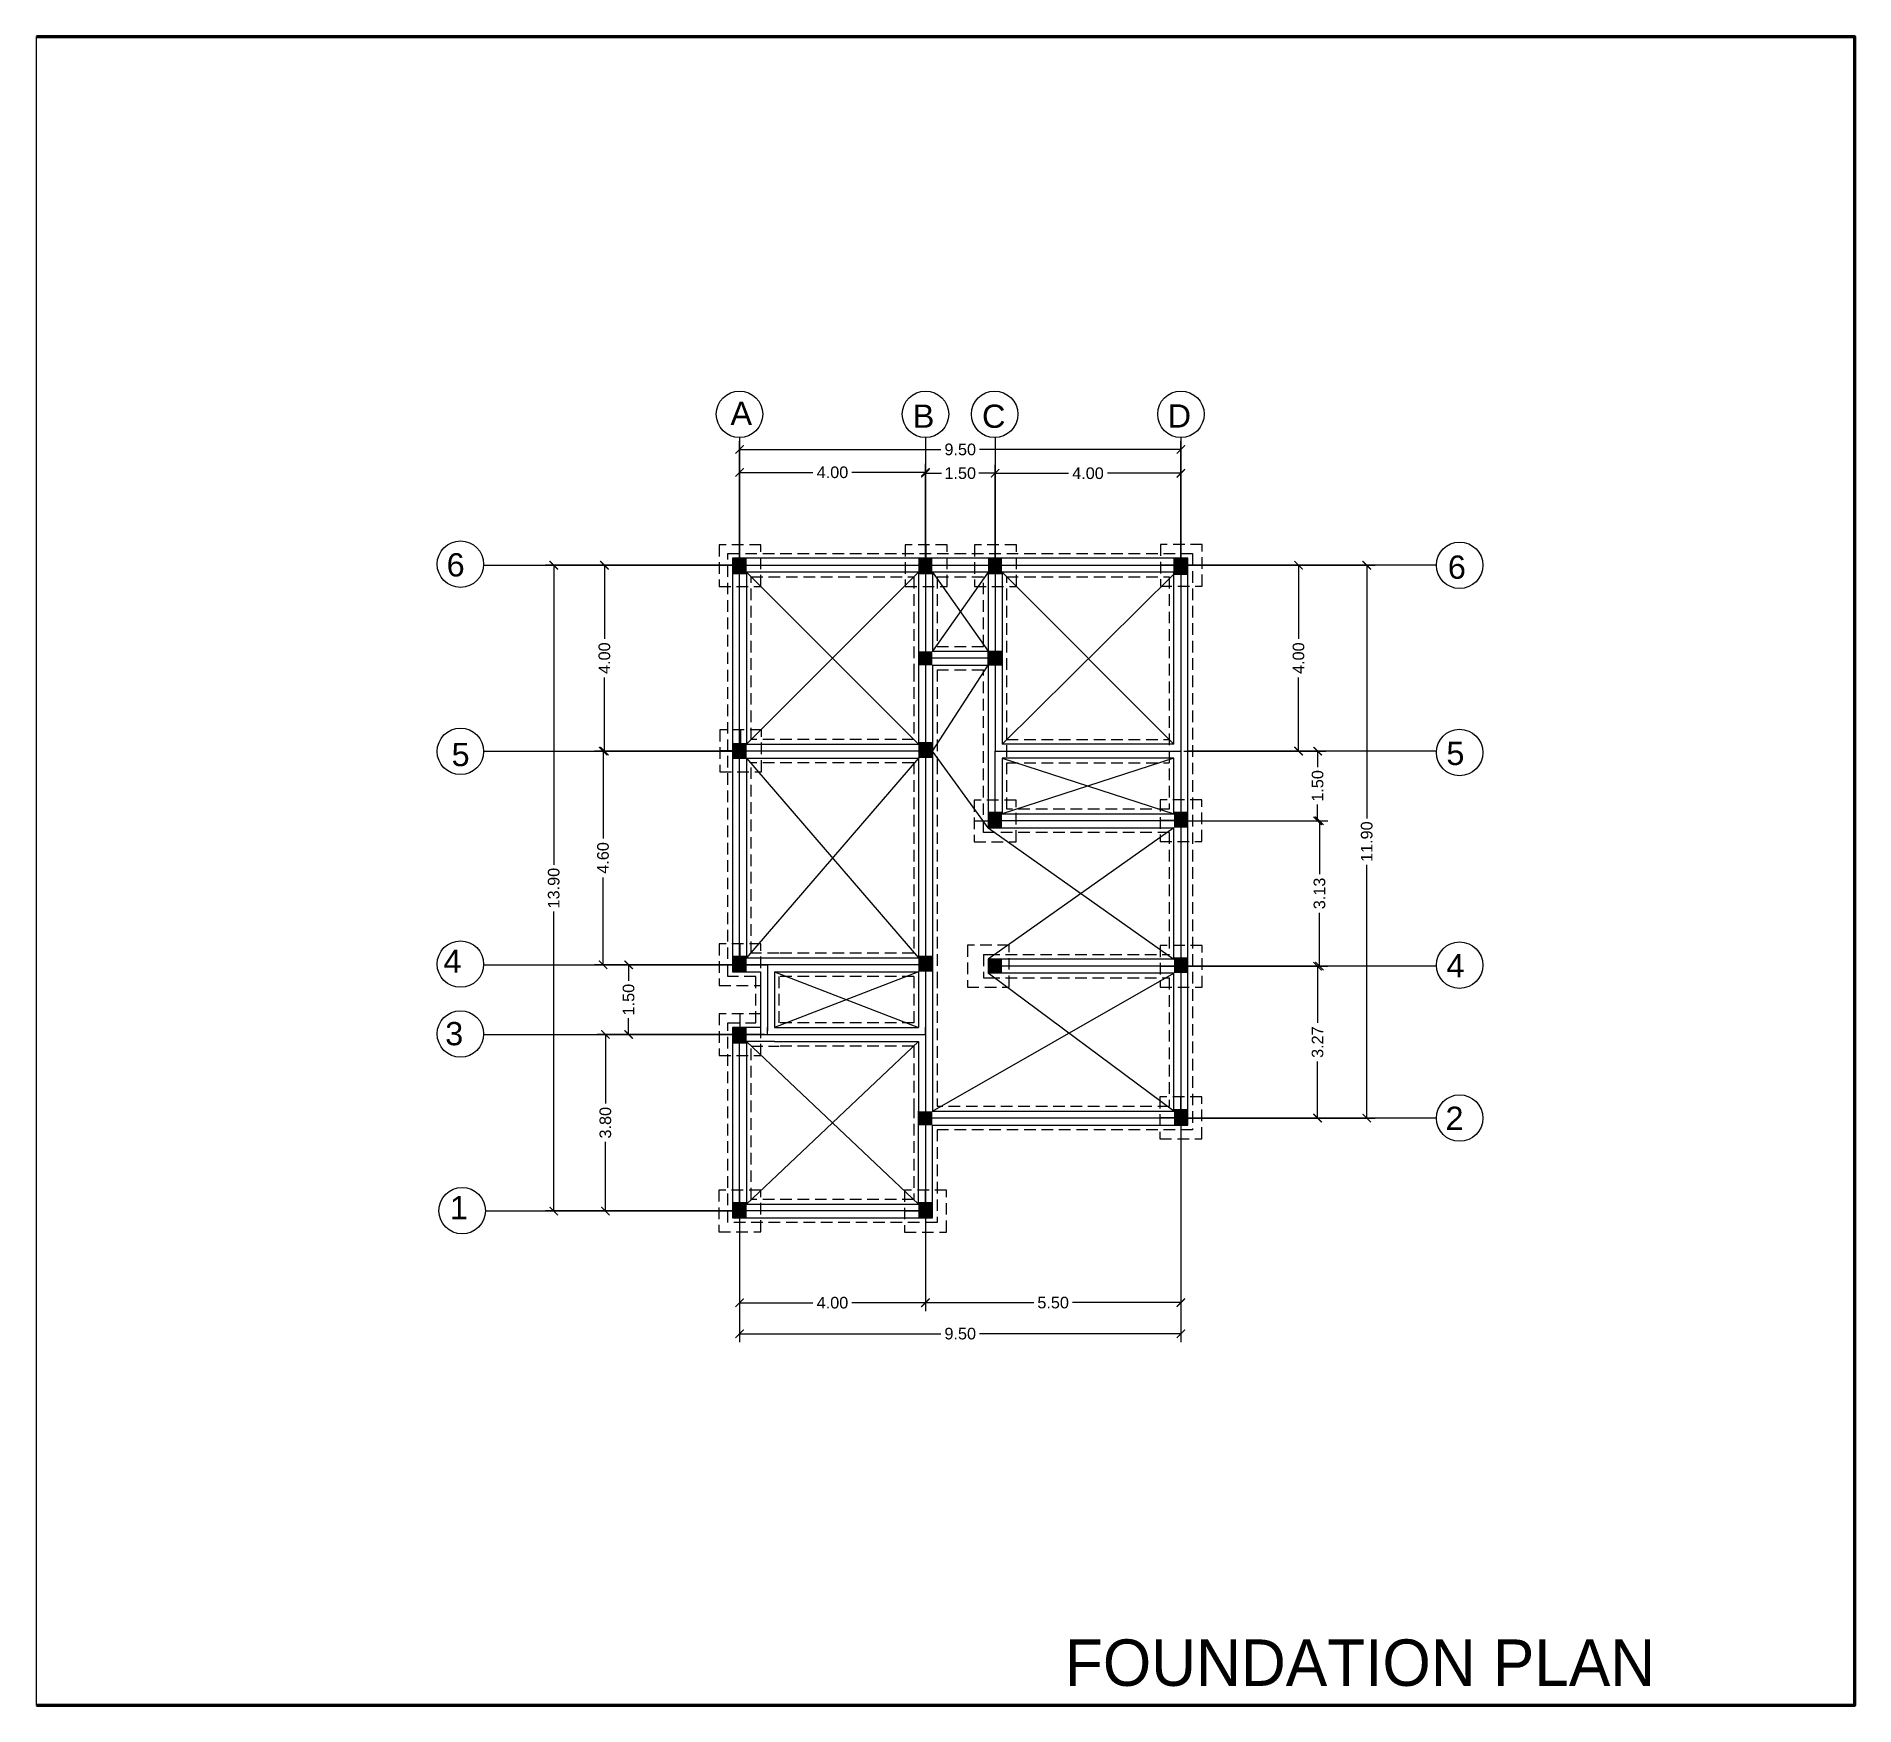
# Model space of a CAD drawing. Header units: inches. Extents: x -59 to 212, y 9 to 737.
# Drawn here: x -58.92 to -19.78, y 291.62 to 327.55 of the extents above; entities that cross this region are included whole.
import ezdxf

# ---------------------------------------------------------------- set-up
doc = ezdxf.new("R2010")
doc.units = ezdxf.units.IN
doc.header["$MEASUREMENT"] = 0
doc.linetypes.add('HIDDEN', pattern=[0.375, 0.25, -0.125])
doc.styles.get("Standard").update_dxf_attribs({"font": 'arial.ttf'})
doc.styles.add('STYLUS', font='stylu.ttf')

msp = doc.modelspace()

# ---------------------------------------------------------------- texts
at = {"color": 1}
for s, p in [('A', (-43.97669, 319.18182)), ('B', (-40.05297, 319.12304)), ('C', (-38.56182, 319.1217)), ('D', (-34.56597, 319.12762)), ('6', (-50.08596, 315.92256)), ('6', (-28.53465, 315.87338)), ('5', (-49.97952, 311.83916)), ('5', (-28.56643, 311.86299)), ('4', (-50.15483, 307.39067)), ('4', (-28.56467, 307.29641)), ('3', (-50.11673, 305.83106)), ('2', (-28.58553, 304.00919)), ('1', (-50.01787, 302.08571))]:
    msp.add_text(s, height=0.5, dxfattribs=at).set_placement(p)
at = {"color": 5, "style": 'STYLUS'}
msp.add_text('A', height=0.004, dxfattribs=at).set_placement((-27.62749, 319.4309))
at = {"color": 3, "char_height": 0.25, "attachment_point": 5}
for s, insert in [('\\A1;9.50', (-39.03062, 318.65516)), ('\\A1;4.00', (-41.78062, 318.16325)), ('\\A1;1.50', (-39.03062, 318.14487)), ('\\A1;4.00', (-36.28062, 318.14304)), ('\\A1;4.00', (-41.78062, 300.28822)), ('\\A1;5.50', (-37.03062, 300.29071)), ('\\A1;9.50', (-39.03062, 299.6223))]:
    msp.add_mtext(s, dxfattribs=dict(at, insert=insert))
at = {"color": 3, "char_height": 0.25, "attachment_point": 5, "rotation": 90}
for s, insert in [('\\A1;4.00', (-46.68974, 314.16325)), ('\\A1;4.00', (-31.74817, 314.16325)), ('\\A1;1.50', (-31.33792, 311.41325)), ('\\A1;11.90', (-30.28062, 310.21325)), ('\\A1;4.60', (-46.71935, 309.86325)), ('\\A1;13.90', (-47.78062, 309.21325)), ('\\A1;3.13', (-31.29805, 309.09834)), ('\\A1;1.50', (-46.16896, 306.81325)), ('\\A1;3.27', (-31.33818, 305.89834)), ('\\A1;3.80', (-46.66792, 304.16325))]:
    msp.add_mtext(s, dxfattribs=dict(at, insert=insert))
at = {"insert": (-36.77692, 293.04073), "char_height": 1, "attachment_point": 1, "style": 'STYLUS'}
msp.add_mtext_dynamic_manual_height_columns('FOUNDATION PLAN ', width=16.1654882, gutter_width=2.12639, heights=[0], dxfattribs=at)

# ---------------------------------------------------------------- blocks, each defined once
blk = doc.blocks.new('_ArchTick')
at = {"color": 0, "linetype": 'ByBlock', "const_width": 0.15}
blk.add_lwpolyline([(-0.5, -0.5), (0.5, 0.5)], dxfattribs=at)

# ---------------------------------------------------------------- hatches: boundary and pattern name
h = msp.add_hatch(color=3)
h.dxf.hatch_style = 1
h.paths.add_polyline_path([(-43.93063, 315.97118), (-43.63063, 315.97118), (-43.63063, 316.31401), (-43.93063, 316.31401)])
h = msp.add_hatch(color=3)
h.dxf.hatch_style = 1
h.paths.add_polyline_path([(-39.93063, 315.97118), (-39.63063, 315.97118), (-39.63063, 316.31401), (-39.93063, 316.31401)])
h = msp.add_hatch(color=3)
h.dxf.hatch_style = 1
h.paths.add_polyline_path([(-38.43063, 315.97118), (-38.13063, 315.97118), (-38.13063, 316.31401), (-38.43063, 316.31401)])
h = msp.add_hatch(color=3)
h.dxf.hatch_style = 1
h.paths.add_polyline_path([(-34.43062, 315.97042), (-34.13062, 315.97042), (-34.13062, 316.31325), (-34.43062, 316.31325)])
h = msp.add_hatch(color=3)
h.dxf.hatch_style = 1
h.paths.add_polyline_path([(-39.93062, 314.31023), (-39.63062, 314.31023), (-39.63062, 314.00718), (-39.93062, 314.00718)])
h = msp.add_hatch(color=3)
h.dxf.hatch_style = 1
h.paths.add_polyline_path([(-38.43062, 314.31325), (-38.13062, 314.31325), (-38.13062, 314.0102), (-38.43062, 314.0102)])
h = msp.add_hatch(color=3)
h.dxf.hatch_style = 1
h.paths.add_polyline_path([(-43.93063, 311.99643), (-43.63063, 311.99643), (-43.63063, 312.33927), (-43.93063, 312.33927)])
h = msp.add_hatch(color=3)
h.dxf.hatch_style = 1
h.paths.add_polyline_path([(-39.93063, 312.01325), (-39.63063, 312.01325), (-39.63063, 312.35608), (-39.93063, 312.35608)])
h = msp.add_hatch(color=3)
h.dxf.hatch_style = 1
h.paths.add_polyline_path([(-38.43063, 310.51325), (-38.13063, 310.51325), (-38.13063, 310.85608), (-38.43063, 310.85608)])
h = msp.add_hatch(color=3)
h.dxf.hatch_style = 1
h.paths.add_polyline_path([(-34.43063, 310.51325), (-34.13063, 310.51325), (-34.13063, 310.85608), (-34.43063, 310.85608)])
h = msp.add_hatch(color=3)
h.dxf.hatch_style = 1
h.paths.add_polyline_path([(-43.93063, 307.41325), (-43.63063, 307.41325), (-43.63063, 307.75608), (-43.93063, 307.75608)])
h = msp.add_hatch(color=3)
h.dxf.hatch_style = 1
h.paths.add_polyline_path([(-39.93063, 307.41325), (-39.63063, 307.41325), (-39.63063, 307.75608), (-39.93063, 307.75608)])
h = msp.add_hatch(color=3)
h.dxf.hatch_style = 1
h.paths.add_polyline_path([(-38.43062, 307.68648), (-38.13062, 307.68648), (-38.13062, 307.38344), (-38.43062, 307.38344)])
h = msp.add_hatch(color=3)
h.dxf.hatch_style = 1
h.paths.add_polyline_path([(-34.43063, 307.38344), (-34.13063, 307.38344), (-34.13063, 307.72627), (-34.43063, 307.72627)])
h = msp.add_hatch(color=3)
h.dxf.hatch_style = 1
h.paths.add_polyline_path([(-43.93063, 305.86681), (-43.63063, 305.86681), (-43.63063, 306.20964), (-43.93063, 306.20964)])
h = msp.add_hatch(color=3)
h.dxf.hatch_style = 1
h.paths.add_polyline_path([(-39.93062, 304.41134), (-39.63062, 304.41134), (-39.63062, 304.1083), (-39.93062, 304.1083)])
h = msp.add_hatch(color=3)
h.dxf.hatch_style = 1
h.paths.add_polyline_path([(-34.43036, 304.11325), (-34.13036, 304.11325), (-34.13036, 304.45608), (-34.43036, 304.45608)])
h = msp.add_hatch(color=3)
h.dxf.hatch_style = 1
h.paths.add_polyline_path([(-43.93063, 302.11325), (-43.63063, 302.11325), (-43.63063, 302.45608), (-43.93063, 302.45608)])
h = msp.add_hatch(color=3)
h.dxf.hatch_style = 1
h.paths.add_polyline_path([(-39.93165, 302.11325), (-39.63165, 302.11325), (-39.63165, 302.45608), (-39.93165, 302.45608)])

# ---------------------------------------------------------------- linework, layer by layer
at = {"color": 2}
for p, q in [((-58.91673, 291.61557), (-58.91673, 327.54835)), ((-39.76366, 316.1548), (-39.76366, 316.6048)), ((-38.27288, 316.1548), (-38.27288, 316.6048)), ((-34.27286, 316.16294), (-34.27286, 316.61294)), ((-39.93062, 316.01325), (-43.63062, 312.31325)), ((-43.63062, 316.01325), (-39.93062, 312.31325)), ((-39.76366, 316.1548), (-40.21366, 316.1548)), ((-39.63062, 316.01325), (-38.43062, 314.31325)), ((-38.43062, 316.01325), (-39.63062, 314.31325)), ((-38.27288, 316.1548), (-38.72288, 316.1548)), ((-38.13062, 316.01325), (-34.43062, 312.31325)), ((-34.43062, 315.97042), (-38.13062, 312.31325)), ((-34.27286, 316.16294), (-34.72286, 316.16294)), ((-38.43062, 314.31325), (-38.43062, 314.31325)), ((-39.63062, 312.16324), (-38.43062, 314.0102)), ((-43.75475, 312.17004), (-43.75475, 312.62004)), ((-43.75475, 312.17004), (-44.20475, 312.17004)), ((-39.93062, 312.01325), (-43.63062, 307.71325)), ((-43.63062, 312.01325), (-39.93062, 307.71325)), ((-38.43062, 310.51325), (-39.63062, 312.16324)), ((-38.13062, 312.01325), (-34.43062, 310.81325)), ((-34.43062, 312.01325), (-38.13062, 310.81325)), ((-38.27965, 310.65818), (-38.27965, 311.10818)), ((-34.27836, 310.66595), (-34.27836, 311.11595)), ((-38.27965, 310.65818), (-38.72965, 310.65818)), ((-34.43062, 310.51325), (-38.43062, 307.68344)), ((-38.43062, 310.51325), (-34.43062, 307.68344)), ((-34.27836, 310.66595), (-34.72836, 310.66595)), ((-43.76926, 307.56463), (-43.76926, 308.01463)), ((-34.27454, 307.52869), (-34.27454, 307.97869)), ((-43.76926, 307.56463), (-44.21926, 307.56463)), ((-39.93062, 307.41325), (-43.03062, 306.21325)), ((-43.03062, 307.41325), (-39.93062, 306.21325)), ((-39.63062, 304.41325), (-34.43062, 307.38344)), ((-34.43062, 304.41325), (-38.43062, 307.38344)), ((-34.27454, 307.52869), (-34.72454, 307.52869)), ((-43.7703, 306.06077), (-43.7703, 306.51077)), ((-43.7703, 306.06077), (-44.2203, 306.06077)), ((-39.93062, 302.41325), (-43.63062, 305.91325)), ((-39.93062, 305.91325), (-43.63062, 302.41325)), ((-34.28121, 304.26961), (-34.28121, 304.71961)), ((-34.28121, 304.26961), (-34.73121, 304.26961)), ((-43.77562, 302.26411), (-43.77562, 302.71411)), ((-39.77741, 302.25948), (-39.77741, 302.70948)), ((-43.77562, 302.26411), (-44.22562, 302.26411)), ((-39.77741, 302.25948), (-40.22741, 302.25948))]:
    msp.add_line(p, q, dxfattribs=at)
at = {"color": 1}
for p, q in [((-43.78062, 318.91325), (-43.78062, 316.31325)), ((-39.78062, 318.91325), (-39.78062, 316.31325)), ((-38.28051, 318.91325), (-38.28051, 316.31325)), ((-34.2803, 318.91325), (-34.2803, 316.31325)), ((-49.28905, 316.16325), (-43.93062, 316.16325)), ((-28.78062, 316.16325), (-34.13062, 316.16325)), ((-49.28905, 312.16325), (-43.93062, 312.16325)), ((-28.78062, 312.16325), (-34.13062, 312.16325)), ((-49.28905, 307.56333), (-43.93062, 307.56333)), ((-28.78062, 307.53344), (-34.13062, 307.53344)), ((-49.28905, 306.06323), (-43.93062, 306.06323)), ((-28.78062, 304.26325), (-34.13062, 304.26325)), ((-49.25112, 302.26325), (-43.93062, 302.26325))]:
    msp.add_line(p, q, dxfattribs=at)
at = {"color": 251}
for p, q in [((-43.78062, 316.22575), (-43.78062, 318.83516)), ((-43.78062, 318.65516), (-39.44489, 318.65516)), ((-34.28062, 318.65516), (-38.61636, 318.65516)), ((-34.28062, 316.22575), (-34.28062, 318.83516)), ((-43.78062, 316.22575), (-43.78062, 318.34325)), ((-39.78062, 316.22575), (-39.78062, 318.34325)), ((-39.78062, 316.22575), (-39.78062, 318.32487)), ((-38.28062, 316.22575), (-38.28062, 318.32487)), ((-38.28062, 316.22575), (-38.28062, 318.32304)), ((-34.28062, 316.22575), (-34.28062, 318.32304)), ((-43.78062, 318.16325), (-42.19992, 318.16325)), ((-39.78062, 318.16325), (-41.36132, 318.16325)), ((-39.78062, 318.14487), (-39.43312, 318.14487)), ((-38.28062, 318.14487), (-38.62812, 318.14487)), ((-38.28062, 318.14304), (-36.69992, 318.14304)), ((-34.28062, 318.14304), (-35.86132, 318.14304)), ((-43.84312, 316.16325), (-47.96062, 316.16325)), ((-47.78062, 316.16325), (-47.78062, 309.71287)), ((-43.84312, 316.16325), (-46.86974, 316.16325)), ((-46.68974, 316.16325), (-46.68974, 314.58255)), ((-34.21812, 316.16325), (-31.56817, 316.16325)), ((-34.21812, 316.16325), (-30.10062, 316.16325)), ((-31.74817, 316.16325), (-31.74817, 314.58255)), ((-30.28062, 316.16325), (-30.28062, 310.71287)), ((-46.68974, 312.16325), (-46.68974, 313.74395)), ((-31.74817, 312.16325), (-31.74817, 313.74395)), ((-43.84312, 312.16325), (-46.89935, 312.16325)), ((-43.84312, 312.16325), (-46.86974, 312.16325)), ((-46.71935, 312.16325), (-46.71935, 310.28255)), ((-34.21812, 312.16325), (-31.56817, 312.16325)), ((-34.21812, 312.16325), (-31.15792, 312.16325)), ((-31.33792, 312.16325), (-31.33792, 311.81575)), ((-31.33792, 310.66325), (-31.33792, 311.01075)), ((-34.21812, 310.66325), (-31.15792, 310.66325)), ((-34.21812, 310.66325), (-31.11805, 310.66325)), ((-31.29805, 310.66325), (-31.29805, 309.51295)), ((-30.28062, 304.26325), (-30.28062, 309.71363)), ((-46.71935, 307.56325), (-46.71935, 309.44395)), ((-47.78062, 302.26325), (-47.78062, 308.71363)), ((-31.29805, 307.53344), (-31.29805, 308.68374)), ((-43.84312, 307.56325), (-46.89935, 307.56325)), ((-43.24312, 307.56325), (-46.34896, 307.56325)), ((-46.16896, 307.56325), (-46.16896, 307.21575)), ((-34.21812, 307.53344), (-31.11805, 307.53344)), ((-34.21812, 307.53344), (-31.15818, 307.53344)), ((-31.33818, 307.53344), (-31.33818, 306.31295)), ((-43.84312, 306.06325), (-46.84792, 306.06325)), ((-46.66792, 306.06325), (-46.66792, 304.57743)), ((-43.24312, 306.06325), (-46.34896, 306.06325)), ((-46.16896, 306.06325), (-46.16896, 306.41075)), ((-31.33818, 304.26325), (-31.33818, 305.48374)), ((-39.78062, 304.20075), (-39.78062, 300.11071)), ((-34.28062, 304.20075), (-34.28062, 300.11071)), ((-34.21812, 304.26325), (-31.15818, 304.26325)), ((-34.21812, 304.26325), (-30.10062, 304.26325)), ((-46.66792, 302.26325), (-46.66792, 303.74907)), ((-43.84312, 302.26325), (-47.96062, 302.26325)), ((-43.84312, 302.26325), (-46.84792, 302.26325)), ((-43.78062, 302.20075), (-43.78062, 300.10822)), ((-43.78062, 302.20075), (-43.78062, 299.4423)), ((-39.78062, 302.20075), (-39.78062, 300.10822)), ((-34.28062, 302.20075), (-34.28062, 299.4423)), ((-43.78062, 300.28822), (-42.19992, 300.28822)), ((-39.78062, 300.28822), (-41.36132, 300.28822)), ((-39.78062, 300.29071), (-37.44489, 300.29071)), ((-34.28062, 300.29071), (-36.61636, 300.29071)), ((-43.78062, 299.6223), (-39.44489, 299.6223)), ((-34.28062, 299.6223), (-38.61636, 299.6223))]:
    msp.add_line(p, q, dxfattribs=at)
at = {"color": 6, "linetype": 'HIDDEN'}
for p, q in [((-44.03062, 316.41325), (-34.03062, 316.41325)), ((-44.03062, 312.16325), (-44.03062, 316.41325)), ((-34.03062, 316.41325), (-34.03062, 304.01325)), ((-43.53062, 315.91325), (-40.03062, 315.91325)), ((-43.53062, 312.41325), (-43.53062, 315.91325)), ((-40.03062, 315.91325), (-40.03062, 313.91325)), ((-39.53062, 315.91325), (-38.53062, 315.91325)), ((-39.53062, 315.91325), (-39.53062, 314.41325)), ((-38.53062, 314.41325), (-38.53062, 315.91325)), ((-38.03062, 315.91325), (-34.53062, 315.91325)), ((-38.03062, 310.91325), (-38.03062, 315.91325)), ((-34.53062, 315.91325), (-34.53062, 310.91325)), ((-39.53062, 314.41325), (-38.53062, 314.41325)), ((-40.03062, 313.91325), (-40.03062, 312.41325)), ((-39.53062, 313.91325), (-38.53062, 313.91325)), ((-39.53062, 313.91325), (-39.53062, 311.91325)), ((-38.53062, 310.41325), (-38.53062, 313.91325)), ((-40.03062, 312.41325), (-43.53062, 312.41325)), ((-38.03062, 312.41325), (-34.53062, 312.41325)), ((-44.03062, 307.31325), (-44.03062, 312.16325)), ((-43.53062, 307.81325), (-43.53062, 311.91325)), ((-40.03062, 311.91325), (-43.53062, 311.91325)), ((-40.03062, 311.91325), (-40.03062, 307.81325)), ((-39.53062, 311.91325), (-39.53062, 307.31325)), ((-38.03062, 311.91325), (-34.53062, 311.91325)), ((-34.53062, 310.91325), (-38.03062, 310.91325)), ((-34.53062, 310.41325), (-38.53062, 310.41325)), ((-34.53062, 310.41325), (-34.53062, 307.78344)), ((-42.93062, 307.81325), (-43.53062, 307.81325)), ((-40.03062, 307.81325), (-42.93062, 307.81325)), ((-38.53062, 307.78315), (-38.53062, 307.28501)), ((-38.53062, 307.78315), (-38.43062, 307.78315)), ((-38.43062, 307.78344), (-34.53062, 307.78344)), ((-43.43062, 307.31325), (-44.03062, 307.31325)), ((-43.43062, 306.31325), (-43.43062, 307.31325)), ((-42.93062, 306.31325), (-42.93062, 307.31325)), ((-40.03062, 307.31325), (-42.93062, 307.31325)), ((-40.03062, 307.31325), (-40.03062, 306.31325)), ((-39.53062, 307.31325), (-39.53062, 305.81325)), ((-38.43062, 307.28344), (-34.53062, 307.28344)), ((-34.53062, 307.28344), (-34.53062, 304.51325)), ((-44.03062, 302.01325), (-44.03062, 306.31325)), ((-44.03062, 306.31325), (-43.43062, 306.31325)), ((-40.03062, 306.31325), (-42.93062, 306.31325)), ((-43.53062, 302.51325), (-43.53062, 305.81325)), ((-43.53062, 305.81325), (-42.93062, 305.81325)), ((-40.03062, 305.81325), (-42.93062, 305.81325)), ((-40.03062, 305.81325), (-40.03062, 304.51325)), ((-39.53062, 305.81325), (-39.53062, 304.51325)), ((-40.03062, 304.51325), (-40.03062, 302.51325)), ((-34.53062, 304.51325), (-39.53062, 304.51325)), ((-34.03062, 304.01325), (-39.53062, 304.01325)), ((-39.53062, 304.01325), (-39.53062, 302.01325)), ((-40.03062, 302.51325), (-43.53062, 302.51325)), ((-39.53062, 302.01325), (-44.03062, 302.01325))]:
    msp.add_line(p, q, dxfattribs=at)
for p, q in [((-34.13062, 316.31325), (-43.93062, 316.31325)), ((-43.93062, 316.31325), (-43.93062, 312.16325)), ((-34.13062, 304.11325), (-34.13062, 316.31325)), ((-39.93062, 316.01325), (-43.63062, 316.01325)), ((-43.63062, 316.01325), (-43.63062, 312.31325)), ((-39.93062, 316.01325), (-39.93062, 312.31325)), ((-38.43062, 316.01325), (-39.63062, 316.01325)), ((-39.63062, 316.01325), (-39.63062, 314.31325)), ((-38.43062, 316.01325), (-38.43062, 314.31325)), ((-34.43062, 316.01325), (-38.13062, 316.01325)), ((-38.13062, 316.01325), (-38.13062, 312.31325)), ((-34.43062, 312.31325), (-34.43062, 316.01325)), ((-39.63062, 314.31325), (-38.43062, 314.31325)), ((-39.63062, 314.01325), (-39.63062, 304.41325)), ((-39.63062, 314.01325), (-38.43062, 314.01325)), ((-38.43062, 314.01325), (-38.43062, 310.51325)), ((-43.93062, 312.16325), (-43.93062, 307.41325)), ((-43.63062, 312.31325), (-39.93062, 312.31325)), ((-43.63062, 312.01325), (-43.63062, 307.71325)), ((-43.63062, 312.01325), (-39.93062, 312.01325)), ((-39.93062, 312.01325), (-39.93062, 307.71325)), ((-34.43062, 312.31325), (-38.13062, 312.31325)), ((-38.13062, 312.01325), (-38.13062, 310.81325)), ((-34.43062, 312.01325), (-38.13062, 312.01325)), ((-34.43062, 310.81325), (-34.43062, 312.01325)), ((-38.13062, 310.81325), (-34.43062, 310.81325)), ((-38.43062, 310.51325), (-34.43062, 310.51325)), ((-34.43062, 307.68344), (-34.43062, 310.51325)), ((-43.63062, 307.71325), (-43.03062, 307.71325)), ((-43.03062, 307.71325), (-39.93062, 307.71325)), ((-34.43062, 307.68344), (-38.43062, 307.68344)), ((-43.93062, 307.41325), (-43.33062, 307.41325)), ((-43.78062, 307.56325), (-43.18062, 307.56325)), ((-43.33062, 307.41325), (-43.33062, 306.21325)), ((-43.18062, 307.56325), (-43.18062, 307.41325)), ((-43.03062, 307.41325), (-43.03062, 306.21325)), ((-43.03062, 307.41325), (-39.93062, 307.41325)), ((-39.93062, 307.41325), (-39.93062, 306.21325)), ((-39.78062, 307.56325), (-39.78062, 307.41325)), ((-34.43062, 307.38344), (-38.43062, 307.38344)), ((-34.43062, 304.41325), (-34.43062, 307.38344)), ((-43.33062, 306.21325), (-43.93062, 306.21325)), ((-43.93062, 306.21325), (-43.93062, 302.11325)), ((-43.18062, 306.06325), (-43.18062, 306.21325)), ((-43.03062, 306.21325), (-39.93062, 306.21325)), ((-39.78062, 306.06325), (-39.78062, 306.21325)), ((-43.03062, 305.91325), (-43.63062, 305.91325)), ((-43.63062, 305.91325), (-43.63062, 302.41325)), ((-43.03062, 305.91325), (-39.93062, 305.91325)), ((-39.93062, 305.91325), (-39.93062, 304.41325)), ((-39.93062, 302.41325), (-39.93062, 304.41325)), ((-39.63062, 304.11325), (-34.13062, 304.11325)), ((-39.63062, 302.11325), (-39.63062, 304.11325)), ((-43.63062, 302.41325), (-39.93062, 302.41325)), ((-39.78062, 302.26325), (-39.98062, 302.26325)), ((-43.93062, 302.11325), (-39.63062, 302.11325))]:
    msp.add_line(p, q)
at = {"color": 3}
for p, q in [((-34.13062, 316.31325), (-34.43062, 316.31325)), ((-34.43062, 316.31325), (-34.43062, 315.97042)), ((-34.13062, 315.97042), (-34.13062, 316.31325)), ((-34.43062, 315.97042), (-34.13062, 315.97042)), ((-38.43062, 314.31325), (-38.13062, 314.31325)), ((-38.43062, 314.0102), (-38.43062, 314.31325)), ((-38.13062, 314.31325), (-38.13062, 314.0102)), ((-38.13062, 314.0102), (-38.43062, 314.0102))]:
    msp.add_line(p, q, dxfattribs=at)
at = {"color": 5}
for p, q in [((-43.78062, 312.16325), (-43.78062, 316.16325)), ((-43.78062, 316.16325), (-39.78062, 316.16325)), ((-39.78062, 316.16325), (-38.28062, 316.16325)), ((-39.78062, 316.16325), (-39.78062, 312.16325)), ((-38.28062, 316.16325), (-34.28062, 316.16325)), ((-38.28062, 316.16325), (-38.28062, 314.16325)), ((-34.28062, 316.16325), (-34.28062, 312.16325)), ((-38.28062, 314.16325), (-39.78062, 314.16325)), ((-38.28062, 314.16325), (-38.28062, 312.16325)), ((-43.78062, 307.56325), (-43.78062, 312.16325)), ((-39.78062, 312.16325), (-43.78062, 312.16325)), ((-39.78062, 312.16325), (-39.78062, 307.56325)), ((-38.28062, 312.16325), (-34.28062, 312.16325)), ((-38.28062, 310.66325), (-38.28062, 312.16325)), ((-34.28062, 312.16325), (-34.28062, 310.66325)), ((-34.28062, 310.66325), (-38.28062, 310.66325)), ((-34.28062, 310.66325), (-34.28062, 307.96325)), ((-34.28062, 307.96325), (-34.28062, 304.26325)), ((-39.78062, 307.56325), (-43.78062, 307.56325)), ((-43.18062, 307.56325), (-43.18062, 306.13825)), ((-39.78062, 307.56325), (-39.78062, 306.06325)), ((-34.43062, 307.53344), (-38.43062, 307.53344)), ((-34.28062, 307.53344), (-34.43062, 307.53344)), ((-43.78062, 302.26325), (-43.78062, 306.06325)), ((-43.78062, 306.06325), (-39.78062, 306.06325)), ((-39.78062, 306.06325), (-39.78062, 302.26325)), ((-34.28062, 304.26325), (-39.78062, 304.26325)), ((-39.98062, 302.26325), (-43.78062, 302.26325))]:
    msp.add_line(p, q, dxfattribs=at)
at = {"color": 0}
for p, q in [((-38.43062, 307.68344), (-38.43062, 307.38344)), ((-38.53062, 307.28501), (-38.43062, 307.28344)), ((-39.63062, 304.41325), (-34.43062, 304.41325))]:
    msp.add_line(p, q, dxfattribs=at)
at = {"color": 2, "lineweight": 100}
msp.add_lwpolyline([(-58.91673, 327.54835), (-19.77863, 327.54835), (-19.77863, 291.61557), (-58.91673, 291.61557)], dxfattribs=at)
at = {"color": 3, "linetype": 'HIDDEN'}
for points in [[(-44.22007, 315.70369), (-43.32007, 315.70369), (-43.32007, 316.60369), (-44.22007, 316.60369)], [(-40.21366, 315.7048), (-39.31366, 315.7048), (-39.31366, 316.6048), (-40.21366, 316.6048)], [(-38.72288, 315.7048), (-37.82288, 315.7048), (-37.82288, 316.6048), (-38.72288, 316.6048)], [(-34.72286, 315.71294), (-33.82286, 315.71294), (-33.82286, 316.61294), (-34.72286, 316.61294)], [(-44.20475, 311.72004), (-43.30475, 311.72004), (-43.30475, 312.62004), (-44.20475, 312.62004)], [(-38.72965, 310.20818), (-37.82965, 310.20818), (-37.82965, 311.10818), (-38.72965, 311.10818)], [(-34.72836, 310.21595), (-33.82836, 310.21595), (-33.82836, 311.11595), (-34.72836, 311.11595)], [(-44.21926, 307.11463), (-43.31926, 307.11463), (-43.31926, 308.01463), (-44.21926, 308.01463)], [(-38.87677, 307.08385), (-37.97677, 307.08385), (-37.97677, 307.98385), (-38.87677, 307.98385)], [(-34.72454, 307.07869), (-33.82454, 307.07869), (-33.82454, 307.97869), (-34.72454, 307.97869)], [(-44.2203, 305.61077), (-43.3203, 305.61077), (-43.3203, 306.51077), (-44.2203, 306.51077)], [(-34.73121, 303.81961), (-33.83121, 303.81961), (-33.83121, 304.71961), (-34.73121, 304.71961)], [(-44.22562, 301.81411), (-43.32562, 301.81411), (-43.32562, 302.71411), (-44.22562, 302.71411)], [(-40.22741, 301.80948), (-39.32741, 301.80948), (-39.32741, 302.70948), (-40.22741, 302.70948)]]:
    msp.add_lwpolyline(points, close=True, dxfattribs=at)
at = {"color": 1}
for centre in [(-43.78062, 319.41325), (-39.77849, 319.41325), (-38.29061, 319.41325), (-34.2803, 319.41325), (-49.78905, 316.18634), (-28.28062, 316.16325), (-49.78905, 312.15688), (-28.28062, 312.13379), (-49.78905, 307.57811), (-28.28062, 307.55503), (-49.78905, 306.07458), (-28.28062, 304.26325), (-49.75112, 302.27026)]:
    msp.add_circle(centre, 0.5, dxfattribs=at)

# ---------------------------------------------------------------- block references
at = {"color": 251, "xscale": 0.18, "yscale": 0.18, "zscale": 0.18}
for p, rotation in [((-43.78062, 318.65516), 180), ((-43.78062, 318.16325), 180), ((-39.78062, 318.14487), 180), ((-38.28062, 318.14304), 180), ((-47.78062, 316.16325), 90), ((-46.68974, 316.16325), 90), ((-31.74817, 316.16325), 90), ((-30.28062, 316.16325), 90), ((-46.71935, 312.16325), 90), ((-46.68974, 312.16325), 270), ((-31.74817, 312.16325), 270), ((-31.33792, 312.16325), 90), ((-31.33792, 310.66325), 270), ((-31.29805, 310.66325), 90), ((-46.71935, 307.56325), 270), ((-46.16896, 307.56325), 90), ((-31.33818, 307.53344), 90), ((-31.29805, 307.53344), 270), ((-46.66792, 306.06325), 90), ((-46.16896, 306.06325), 270), ((-31.33818, 304.26325), 270), ((-30.28062, 304.26325), 270), ((-47.78062, 302.26325), 270), ((-46.66792, 302.26325), 270), ((-43.78062, 300.28822), 180), ((-39.78062, 300.29071), 180), ((-43.78062, 299.6223), 180)]:
    msp.add_blockref('_ArchTick', p, dxfattribs=dict(at, rotation=rotation))
for p in [(-34.28062, 318.65516), (-39.78062, 318.16325), (-38.28062, 318.14487), (-34.28062, 318.14304), (-39.78062, 300.28822), (-34.28062, 300.29071), (-34.28062, 299.6223)]:
    msp.add_blockref('_ArchTick', p, dxfattribs=at)

msp.set_redraw_order([(e.dxf.handle, doc.entitydb.next_handle()) for e in msp.query("TEXT MTEXT ATTDEF DIMENSION ARC_DIMENSION")])  # texts and dimensions are drawn at this point

doc.saveas('drawing.dxf')
